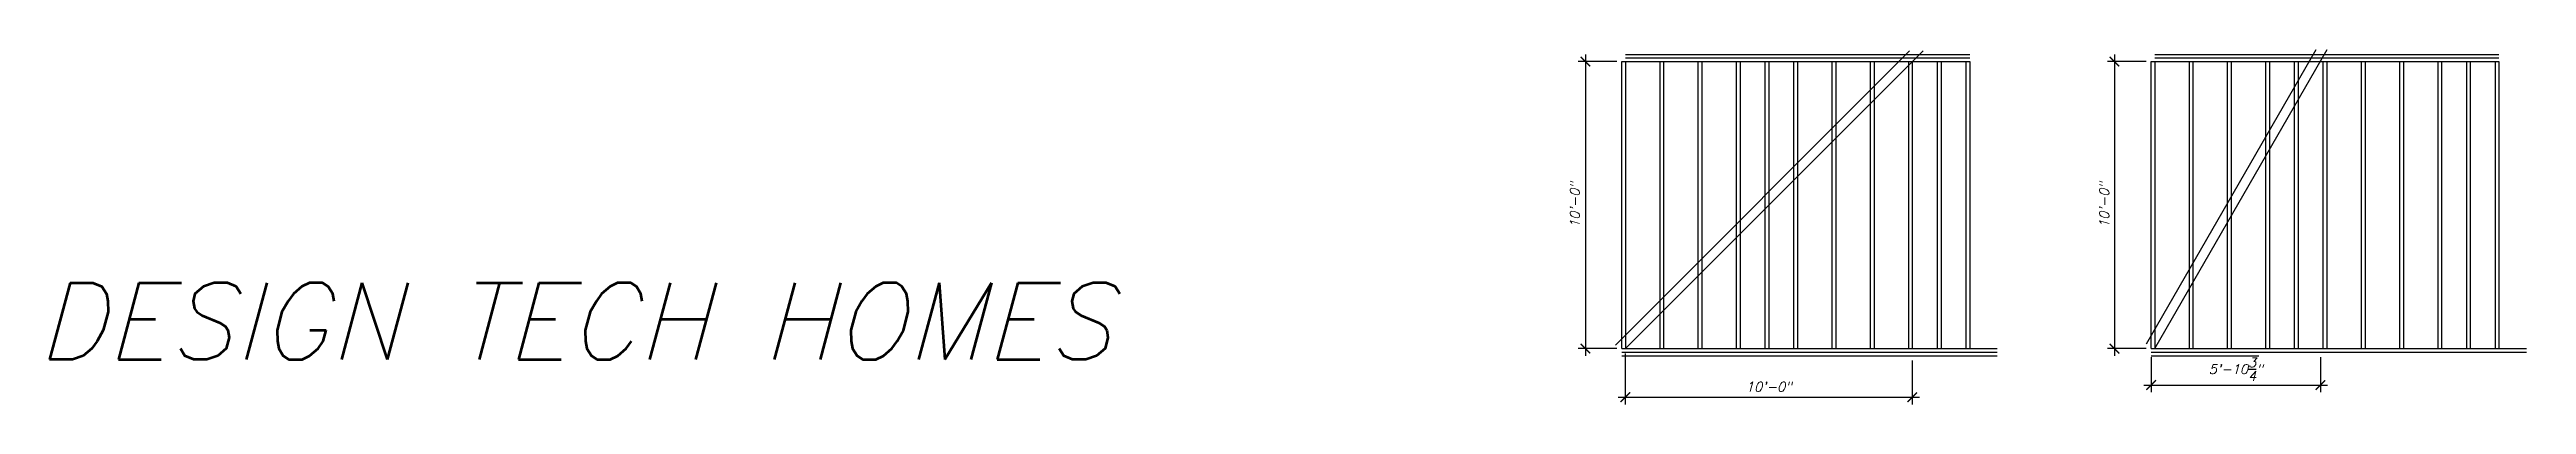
# Model space of a CAD drawing. Header units: inches. Extents: x 683 to 9753, y -6805 to 20230.
# Drawn here: x 5123 to 6159, y 2683 to 2832 of the extents above; entities that cross this region are included whole.
import ezdxf

# ---------------------------------------------------------------- set-up
doc = ezdxf.new("R2010")
doc.units = ezdxf.units.IN
doc.header["$LTSCALE"] = 48
doc.header["$MEASUREMENT"] = 0
doc.layers.get('Defpoints').update_dxf_attribs({"color": 251})
doc.layers.add('DPIS-SHEARWALL', color=3, linetype='Continuous')
doc.layers.add('DPIS-TEXT', color=7, linetype='Continuous')
doc.styles.add('DPIS-DIM', font='Simplex.shx', dxfattribs={"oblique": 15})
doc.styles.add('SIMPLEX', font='simplex.shx', dxfattribs={"oblique": 15, "height": 4})
doc.dimstyles.new('DPIS-DIM1', dxfattribs={"dimtxt": 4, "dimasz": 4, "dimexe": 3, "dimexo": 2, "dimgap": 2, "dimtad": 1, "dimdec": 4, "dimrnd": 0.125, "dimzin": 3, "dimdsep": 46, "dimlunit": 4, "dimtxsty": 'DPIS-DIM', "dimblk": 'ARCHTICK', "dimcen": 3, "dimdle": 3, "dimclrd": 2, "dimclre": 2, "dimclrt": 256, "dimadec": 0, "dimazin": 0, "dimtfac": 1, "dimtdec": 4, "dimtmove": 0, "dimatfit": 3, "dimfxl": 1, "dimtolj": 1, "dimtzin": 0, "dimarcsym": 0})

msp = doc.modelspace()

# ---------------------------------------------------------------- texts
at = {"layer": 'DPIS-TEXT', "color": 4, "style": 'SIMPLEX', "oblique": 15}
msp.add_text('DESIGN TECH HOMES ', height=32, dxfattribs=at).set_placement((5117.87609, 2702.20583))

# ---------------------------------------------------------------- blocks, each defined once
blk = doc.blocks.new('_ArchTick')
at = {"color": 0, "const_width": 0.15}
blk.add_lwpolyline([(-0.5, -0.5), (0.5, 0.5)], dxfattribs=at)
blk = doc.blocks.new('*D102')
at = {"layer": 'Defpoints', "color": 0, "transparency": 16777216}
for p in [(5780.9, 2826.7), (5765.7, 2706.7), (5780.9, 2706.7)]:
    blk.add_point(p, dxfattribs=at)
at = {"layer": 'DPIS-SHEARWALL', "color": 2, "lineweight": -2, "transparency": 16777216}
for p, q in [((5765.7, 2829.7), (5765.7, 2703.7)), ((5778.9, 2826.7), (5762.7, 2826.7)), ((5778.9, 2706.7), (5762.7, 2706.7))]:
    blk.add_line(p, q, dxfattribs=at)
at = {"layer": 'DPIS-SHEARWALL', "color": 2, "lineweight": -2, "transparency": 16777216, "xscale": 4, "yscale": 4, "zscale": 4}
for p, rotation in [((5765.7, 2826.7), 90), ((5765.7, 2706.7), 270)]:
    blk.add_blockref('_ArchTick', p, dxfattribs=dict(at, rotation=rotation))
at = {"layer": 'DPIS-SHEARWALL', "transparency": 16777216, "insert": (5761.3, 2766.7), "char_height": 4, "attachment_point": 5, "rotation": 90, "style": 'DPIS-DIM'}
blk.add_mtext('\\A1;10\'-0"', dxfattribs=at)
blk = doc.blocks.new('*D103')
at = {"layer": 'Defpoints', "color": 0, "transparency": 16777216}
for p in [(6002.3, 2826.7), (5987, 2706.7), (6002.3, 2706.7)]:
    blk.add_point(p, dxfattribs=at)
at = {"layer": 'DPIS-SHEARWALL', "color": 2, "lineweight": -2, "transparency": 16777216}
for p, q in [((5987, 2829.7), (5987, 2703.7)), ((6000.3, 2826.7), (5984, 2826.7)), ((6000.3, 2706.7), (5984, 2706.7))]:
    blk.add_line(p, q, dxfattribs=at)
at = {"layer": 'DPIS-SHEARWALL', "color": 2, "lineweight": -2, "transparency": 16777216, "xscale": 4, "yscale": 4, "zscale": 4}
for p, rotation in [((5987, 2826.7), 90), ((5987, 2706.7), 270)]:
    blk.add_blockref('_ArchTick', p, dxfattribs=dict(at, rotation=rotation))
at = {"layer": 'DPIS-SHEARWALL', "transparency": 16777216, "insert": (5982.7, 2766.7), "char_height": 4, "attachment_point": 5, "rotation": 90, "style": 'DPIS-DIM'}
blk.add_mtext('\\A1;10\'-0"', dxfattribs=at)
blk = doc.blocks.new('*D104')
at = {"layer": 'Defpoints', "color": 0, "transparency": 16777216}
for p in [(6002.3, 2705.2), (6073.1, 2705.2), (6073.1, 2691.5)]:
    blk.add_point(p, dxfattribs=at)
at = {"layer": 'DPIS-SHEARWALL', "color": 2, "lineweight": -2, "transparency": 16777216}
for p, q in [((6002.3, 2703.2), (6002.3, 2688.5)), ((6073.1, 2703.2), (6073.1, 2688.5)), ((5999.3, 2691.5), (6076.1, 2691.5))]:
    blk.add_line(p, q, dxfattribs=at)
at = {"layer": 'DPIS-SHEARWALL', "color": 2, "lineweight": -2, "transparency": 16777216, "xscale": 4, "yscale": 4, "zscale": 4, "rotation": 180}
blk.add_blockref('_ArchTick', (6002.3, 2691.5), dxfattribs=at)
at = {"layer": 'DPIS-SHEARWALL', "color": 2, "lineweight": -2, "transparency": 16777216, "xscale": 4, "yscale": 4, "zscale": 4}
blk.add_blockref('_ArchTick', (6073.1, 2691.5), dxfattribs=at)
at = {"layer": 'DPIS-SHEARWALL', "transparency": 16777216, "insert": (6037.7, 2698.1), "char_height": 4, "attachment_point": 5, "style": 'DPIS-DIM'}
blk.add_mtext('\\A1;5\'-10{\\H1.000000x;\\S3/4;}"', dxfattribs=at)
blk = doc.blocks.new('*D95')
at = {"layer": 'Defpoints', "color": 0, "transparency": 16777216}
for p in [(5782.4, 2706.7), (5902.4, 2703.7), (5902.4, 2686.4)]:
    blk.add_point(p, dxfattribs=at)
at = {"layer": 'DPIS-SHEARWALL', "color": 2, "lineweight": -2, "transparency": 16777216}
for p, q in [((5782.4, 2704.7), (5782.4, 2683.4)), ((5902.4, 2701.7), (5902.4, 2683.4)), ((5779.4, 2686.4), (5905.4, 2686.4))]:
    blk.add_line(p, q, dxfattribs=at)
at = {"layer": 'DPIS-SHEARWALL', "color": 2, "lineweight": -2, "transparency": 16777216, "xscale": 4, "yscale": 4, "zscale": 4, "rotation": 180}
blk.add_blockref('_ArchTick', (5782.4, 2686.4), dxfattribs=at)
at = {"layer": 'DPIS-SHEARWALL', "color": 2, "lineweight": -2, "transparency": 16777216, "xscale": 4, "yscale": 4, "zscale": 4}
blk.add_blockref('_ArchTick', (5902.4, 2686.4), dxfattribs=at)
at = {"layer": 'DPIS-SHEARWALL', "transparency": 16777216, "insert": (5842.4, 2690.8), "char_height": 4, "attachment_point": 5, "style": 'DPIS-DIM'}
blk.add_mtext('\\A1;10\'-0"', dxfattribs=at)

# ---------------------------------------------------------------- dimensions: what is measured, and where the dimension line sits
at = {"layer": 'DPIS-SHEARWALL'}
for base, p1, p2, picture, middle in [((5765.6722, 2706.71344), (5780.93025, 2826.71344), (5780.93025, 2706.71344), '*D102', (5761.29125, 2766.71344)), ((5987.03769, 2706.71344), (6002.29574, 2826.71344), (6002.29574, 2706.71344), '*D103', (5982.65674, 2766.71344))]:
    dim = msp.add_linear_dim(base=base, p1=p1, p2=p2, angle=90, dimstyle='DPIS-DIM1', override={"dimtxt": 4}, dxfattribs=at)
    dim.commit()
    dim.dimension.update_dxf_attribs({"geometry": picture, "text_midpoint": middle})
for base, p1, p2, picture, middle in [((5902.43025, 2686.37755), (5782.43025, 2706.71344), (5902.43025, 2703.71344), '*D95', (5842.43025, 2690.7585)), ((6073.07777, 2691.46342), (6002.29574, 2705.21344), (6073.07777, 2705.21344), '*D104', (6037.68676, 2698.13008))]:
    dim = msp.add_linear_dim(base=base, p1=p1, p2=p2, dimstyle='DPIS-DIM1', override={"dimtxt": 4}, dxfattribs=at)
    dim.commit()
    dim.dimension.update_dxf_attribs({"geometry": picture, "text_midpoint": middle})

# ---------------------------------------------------------------- linework, layer by layer
at = {"layer": 'DPIS-SHEARWALL'}
for p, q in [((5778.2734, 2708.21344), (5901.2734, 2831.21344)), ((5782.43025, 2706.71344), (5906.93025, 2831.21344)), ((5782.43025, 2829.71344), (5926.43025, 2829.71344)), ((5782.43025, 2828.21344), (5926.43025, 2828.21344)), ((6000.33164, 2708.71344), (6071.34572, 2831.71344)), ((6003.79574, 2706.71344), (6075.96452, 2831.71344)), ((6003.79574, 2829.71344), (6147.79574, 2829.71344)), ((6003.79574, 2828.21344), (6147.79574, 2828.21344)), ((5780.93025, 2706.71344), (5780.93025, 2826.71344)), ((5780.93025, 2826.71344), (5782.43025, 2826.71344)), ((5782.43025, 2826.71344), (5782.43025, 2706.71344)), ((5782.43025, 2826.71344), (5926.43025, 2826.71344)), ((5796.93025, 2706.71344), (5796.93025, 2826.71344)), ((5796.93025, 2826.71344), (5798.43025, 2826.71344)), ((5798.43025, 2826.71344), (5798.43025, 2706.71344)), ((5812.93025, 2706.71344), (5812.93025, 2826.71344)), ((5812.93025, 2826.71344), (5814.43025, 2826.71344)), ((5814.43025, 2826.71344), (5814.43025, 2706.71344)), ((5828.93025, 2706.71344), (5828.93025, 2826.71344)), ((5828.93025, 2826.71344), (5830.43025, 2826.71344)), ((5830.43025, 2826.71344), (5830.43025, 2706.71344)), ((5840.93025, 2706.71344), (5840.93025, 2826.71344)), ((5840.93025, 2826.71344), (5842.43025, 2826.71344)), ((5842.43025, 2826.71344), (5842.43025, 2706.71344)), ((5852.93025, 2706.71344), (5852.93025, 2826.71344)), ((5852.93025, 2826.71344), (5854.43025, 2826.71344)), ((5854.43025, 2826.71344), (5854.43025, 2706.71344)), ((5868.93025, 2706.71344), (5868.93025, 2826.71344)), ((5868.93025, 2826.49161), (5868.93025, 2826.71344)), ((5868.93025, 2826.71344), (5870.43025, 2826.71344)), ((5870.43025, 2826.71344), (5870.43025, 2706.71344)), ((5884.93025, 2706.71344), (5884.93025, 2826.71344)), ((5884.93025, 2826.71344), (5886.43025, 2826.71344)), ((5886.43025, 2826.71344), (5886.43025, 2706.71344)), ((5900.93025, 2706.71344), (5900.93025, 2826.71344)), ((5900.93025, 2826.71344), (5902.43025, 2826.71344)), ((5902.43025, 2826.71344), (5902.43025, 2706.71344)), ((5912.93025, 2706.71344), (5912.93025, 2826.71344)), ((5912.93025, 2826.71344), (5914.43025, 2826.71344)), ((5914.43025, 2826.71344), (5914.43025, 2706.71344)), ((5924.93025, 2706.71344), (5924.93025, 2826.71344)), ((5924.93025, 2826.71344), (5926.43025, 2826.71344)), ((5926.43025, 2826.71344), (5926.43025, 2706.71344)), ((6002.29574, 2706.71344), (6002.29574, 2826.71344)), ((6002.29574, 2826.71344), (6003.79574, 2826.71344)), ((6003.79574, 2826.71344), (6003.79574, 2706.71344)), ((6003.79574, 2826.71344), (6147.79574, 2826.71344)), ((6018.29574, 2706.71344), (6018.29574, 2826.71344)), ((6018.29574, 2826.71344), (6019.79574, 2826.71344)), ((6019.79574, 2826.71344), (6019.79574, 2706.71344)), ((6034.29574, 2706.71344), (6034.29574, 2826.71344)), ((6034.29574, 2826.71344), (6035.79574, 2826.71344)), ((6035.79574, 2826.71344), (6035.79574, 2706.71344)), ((6050.29574, 2706.71344), (6050.29574, 2826.71344)), ((6050.29574, 2826.71344), (6051.79574, 2826.71344)), ((6051.79574, 2826.71344), (6051.79574, 2706.71344)), ((6062.29574, 2706.71344), (6062.29574, 2826.71344)), ((6062.29574, 2826.71344), (6063.79574, 2826.71344)), ((6063.79574, 2826.71344), (6063.79574, 2706.71344)), ((6074.29574, 2706.71344), (6074.29574, 2826.71344)), ((6074.29574, 2826.71344), (6075.79574, 2826.71344)), ((6075.79574, 2826.71344), (6075.79574, 2706.71344)), ((6090.29574, 2706.71344), (6090.29574, 2826.71344)), ((6090.29574, 2826.49161), (6090.29574, 2826.71344)), ((6090.29574, 2826.71344), (6091.79574, 2826.71344)), ((6091.79574, 2826.71344), (6091.79574, 2706.71344)), ((6106.29574, 2706.71344), (6106.29574, 2826.71344)), ((6106.29574, 2826.71344), (6107.79574, 2826.71344)), ((6107.79574, 2826.71344), (6107.79574, 2706.71344)), ((6122.29574, 2706.71344), (6122.29574, 2826.71344)), ((6122.29574, 2826.71344), (6123.79574, 2826.71344)), ((6123.79574, 2826.71344), (6123.79574, 2706.71344)), ((6134.29574, 2706.71344), (6134.29574, 2826.71344)), ((6134.29574, 2826.71344), (6135.79574, 2826.71344)), ((6135.79574, 2826.71344), (6135.79574, 2706.71344)), ((6146.29574, 2706.71344), (6146.29574, 2826.71344)), ((6146.29574, 2826.71344), (6147.79574, 2826.71344)), ((6147.79574, 2826.71344), (6147.79574, 2706.71344)), ((5780.93025, 2706.71344), (5937.92089, 2706.71344)), ((5780.93025, 2706.71344), (5825.93025, 2706.71344)), ((5780.93025, 2705.21344), (5937.92089, 2705.21344)), ((5780.93025, 2705.21344), (5825.93025, 2705.21344)), ((5782.43025, 2708.21344), (5782.43025, 2706.71344)), ((6002.29574, 2706.71344), (6159.28638, 2706.71344)), ((6002.29574, 2706.71344), (6047.29574, 2706.71344)), ((6002.29574, 2705.21344), (6159.28638, 2705.21344)), ((6002.29574, 2705.21344), (6047.29574, 2705.21344)), ((6003.79574, 2708.21344), (6003.79574, 2706.71344)), ((5780.93025, 2703.71344), (5937.92089, 2703.71344)), ((5780.93025, 2703.71344), (5825.93025, 2703.71344)), ((6002.29574, 2703.71344), (6047.29574, 2703.71344))]:
    msp.add_line(p, q, dxfattribs=at)

msp.set_redraw_order([(e.dxf.handle, doc.entitydb.next_handle()) for e in msp.query("TEXT MTEXT ATTDEF DIMENSION ARC_DIMENSION")])  # texts and dimensions are drawn at this point

doc.saveas('drawing.dxf')
